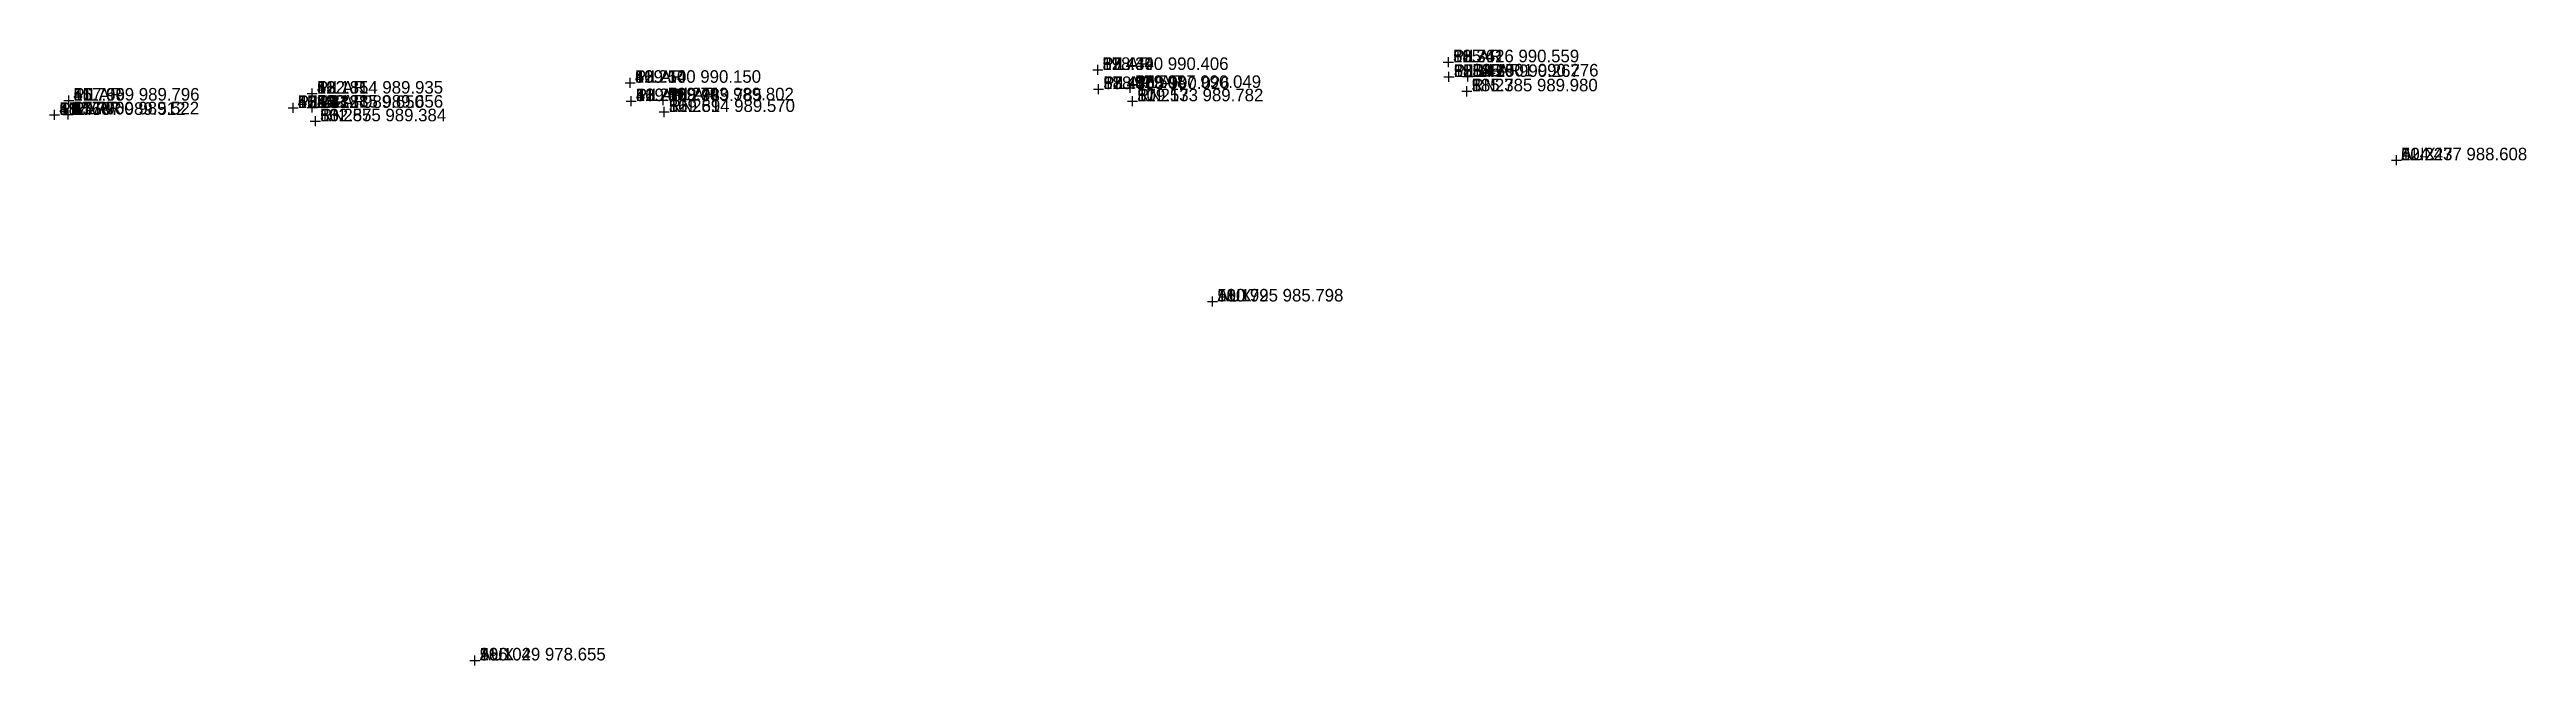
# Model space of a CAD drawing. Extents: x 447 to 607, y 903 to 1070.
# Drawn here: x 557.59 to 606.87, y 978.56 to 990.81 of the extents above; entities that cross this region are included whole.
import ezdxf

# ---------------------------------------------------------------- set-up
doc = ezdxf.new("R2010")
doc.units = 0
doc.linetypes.add('1', pattern=[0])
doc.layers.get('0').update_dxf_attribs({"linetype": '1'})
doc.styles.add('STD', font='txt')

msp = doc.modelspace()

# ---------------------------------------------------------------- texts
at = {"layer": 'CO_ORDS', "color": 3, "style": 'STD'}
for s, p in [(' 578.440 990.406', (578.4403, 990.4061, 12.4392)), (' 585.416 990.559', (585.4163, 990.5586, 12.3624)), (' 585.429 990.267', (585.4287, 990.2668, 12.1454)), (' 585.801 990.276', (585.801, 990.2764, 12.1502)), (' 557.969 989.796', (557.9685, 989.7965, 11.7691)), (' 562.814 989.935', (562.814, 989.9349, 12.1349)), (' 569.140 990.150', (569.1398, 990.1504, 12.2497)), (' 569.158 989.785', (569.1578, 989.7851, 12.2369)), (' 569.793 989.802', (569.7927, 989.802, 12.2442)), (' 578.458 990.026', (578.4582, 990.0258, 12.4302)), (' 579.087 990.049', (579.0875, 990.0486, 12.598)), (' 579.133 989.782', (579.133, 989.7822, 10.2566)), (' 585.785 989.980', (585.7852, 989.9804, 10.2378)), (' 557.687 989.512', (557.6871, 989.5119, 11.7694)), (' 557.960 989.522', (557.9602, 989.5218, 11.7698)), (' 562.432 989.650', (562.4319, 989.6502, 12.1306)), (' 562.815 989.656', (562.8151, 989.6563, 12.1276)), (' 562.875 989.384', (562.8753, 989.3839, 10.255)), (' 569.814 989.570', (569.8144, 989.5696, 10.2693)), (' 604.277 988.608', (604.2769, 988.6079, 10.2429)), (' 580.725 985.798', (580.7252, 985.7982, 10.1989)), (' 566.049 978.655', (566.0492, 978.6551, 10.1023))]:
    msp.add_text(s, height=0.25, dxfattribs=at).set_placement(p)
at = {"layer": 'CODE', "color": 3, "style": 'STD'}
for s, p in [(' PILAR', (578.4403, 990.4061, 12.4392)), (' PILAR', (585.4163, 990.5586, 12.3624)), (' PILAR', (585.4287, 990.2668, 12.1454)), (' PILAR', (585.801, 990.2764, 12.1502)), (' PILAR', (557.9685, 989.7965, 11.7691)), (' PILAR', (562.814, 989.9349, 12.1349)), (' PILAR', (569.1398, 990.1504, 12.2497)), (' PILAR', (569.1578, 989.7851, 12.2369)), (' PILAR', (569.7927, 989.802, 12.2442)), (' PILAR', (578.4582, 990.0258, 12.4302)), (' PILAR', (579.0875, 990.0486, 12.598)), (' RN', (579.133, 989.7822, 10.2566)), (' RN', (585.7852, 989.9804, 10.2378)), (' PILAR', (557.6871, 989.5119, 11.7694)), (' PILAR', (557.9602, 989.5218, 11.7698)), (' PILAR', (562.4319, 989.6502, 12.1306)), (' PILAR', (562.8151, 989.6563, 12.1276)), (' RN', (562.8753, 989.3839, 10.255)), (' RN', (569.8144, 989.5696, 10.2693)), (' AUX', (604.2769, 988.6079, 10.2429)), (' AUX', (580.7252, 985.7982, 10.1989)), (' AUX', (566.0492, 978.6551, 10.1023))]:
    msp.add_text(s, height=0.25, dxfattribs=at).set_placement(p)
at = {"layer": 'HEIGHT', "color": 3, "style": 'STD'}
for s, p in [(' 12.439', (578.4403, 990.4061, 12.4392)), (' 12.362', (585.4163, 990.5586, 12.3624)), (' 12.145', (585.4287, 990.2668, 12.1454)), (' 12.150', (585.801, 990.2764, 12.1502)), (' 11.769', (557.9685, 989.7965, 11.7691)), (' 12.135', (562.814, 989.9349, 12.1349)), (' 12.250', (569.1398, 990.1504, 12.2497)), (' 12.237', (569.1578, 989.7851, 12.2369)), (' 12.244', (569.7927, 989.802, 12.2442)), (' 12.430', (578.4582, 990.0258, 12.4302)), (' 12.598', (579.0875, 990.0486, 12.598)), (' 10.257', (579.133, 989.7822, 10.2566)), (' 10.238', (585.7852, 989.9804, 10.2378)), (' 11.769', (557.6871, 989.5119, 11.7694)), (' 11.770', (557.9602, 989.5218, 11.7698)), (' 12.131', (562.4319, 989.6502, 12.1306)), (' 12.128', (562.8151, 989.6563, 12.1276)), (' 10.255', (562.8753, 989.3839, 10.255)), (' 10.269', (569.8144, 989.5696, 10.2693)), (' 10.243', (604.2769, 988.6079, 10.2429)), (' 10.199', (580.7252, 985.7982, 10.1989)), (' 10.102', (566.0492, 978.6551, 10.1023))]:
    msp.add_text(s, height=0.25, dxfattribs=at).set_placement(p)
at = {"layer": 'PT_ID', "color": 3, "style": 'STD'}
for s, p in [(' 39', (578.4403, 990.4061, 12.4392)), (' 36', (585.4163, 990.5586, 12.3624)), (' 35', (585.4287, 990.2668, 12.1454)), (' 34', (585.801, 990.2764, 12.1502)), (' 46', (557.9685, 989.7965, 11.7691)), (' 43', (562.814, 989.9349, 12.1349)), (' 42', (569.1398, 990.1504, 12.2497)), (' 41', (569.1578, 989.7851, 12.2369)), (' 40', (569.7927, 989.802, 12.2442)), (' 38', (578.4582, 990.0258, 12.4302)), (' 37', (579.0875, 990.0486, 12.598)), (' 31', (579.133, 989.7822, 10.2566)), (' 30', (585.7852, 989.9804, 10.2378)), (' 48', (557.6871, 989.5119, 11.7694)), (' 47', (557.9602, 989.5218, 11.7698)), (' 45', (562.4319, 989.6502, 12.1306)), (' 44', (562.8151, 989.6563, 12.1276)), (' 33', (562.8753, 989.3839, 10.255)), (' 32', (569.8144, 989.5696, 10.2693)), (' 52', (604.2769, 988.6079, 10.2429)), (' 51', (580.7252, 985.7982, 10.1989)), (' 29', (566.0492, 978.6551, 10.1023))]:
    msp.add_text(s, height=0.25, dxfattribs=at).set_placement(p)

# ---------------------------------------------------------------- blocks, each defined once
blk = doc.blocks.new('CROSS')
at = {"color": 0}
for p, q in [((-50, 0), (50, 0)), ((0, -50), (0, 50))]:
    blk.add_line(p, q, dxfattribs=at)

# ---------------------------------------------------------------- block references
at = {"layer": 'POINT', "color": 2, "xscale": 0.002, "yscale": 0.002, "zscale": 0.002}
for p in [(578.4403, 990.4061, 12.4392), (585.4163, 990.5586, 12.3624), (562.814, 989.9349, 12.1349), (569.1398, 990.1504, 12.2497), (578.4582, 990.0258, 12.4302), (579.0875, 990.0486, 12.598), (585.4287, 990.2668, 12.1454), (585.7852, 989.9804, 10.2378), (585.801, 990.2764, 12.1502), (557.6871, 989.5119, 11.7694), (557.9602, 989.5218, 11.7698), (557.9685, 989.7965, 11.7691), (562.4319, 989.6502, 12.1306), (562.8151, 989.6563, 12.1276), (569.1578, 989.7851, 12.2369), (569.7927, 989.802, 12.2442), (569.8144, 989.5696, 10.2693), (579.133, 989.7822, 10.2566), (562.8753, 989.3839, 10.255), (604.2769, 988.6079, 10.2429), (580.7252, 985.7982, 10.1989), (566.0492, 978.6551, 10.1023)]:
    msp.add_blockref('CROSS', p, dxfattribs=at)

msp.set_redraw_order([(e.dxf.handle, doc.entitydb.next_handle()) for e in msp.query("TEXT MTEXT ATTDEF DIMENSION ARC_DIMENSION")])  # texts and dimensions are drawn at this point

doc.saveas('drawing.dxf')
